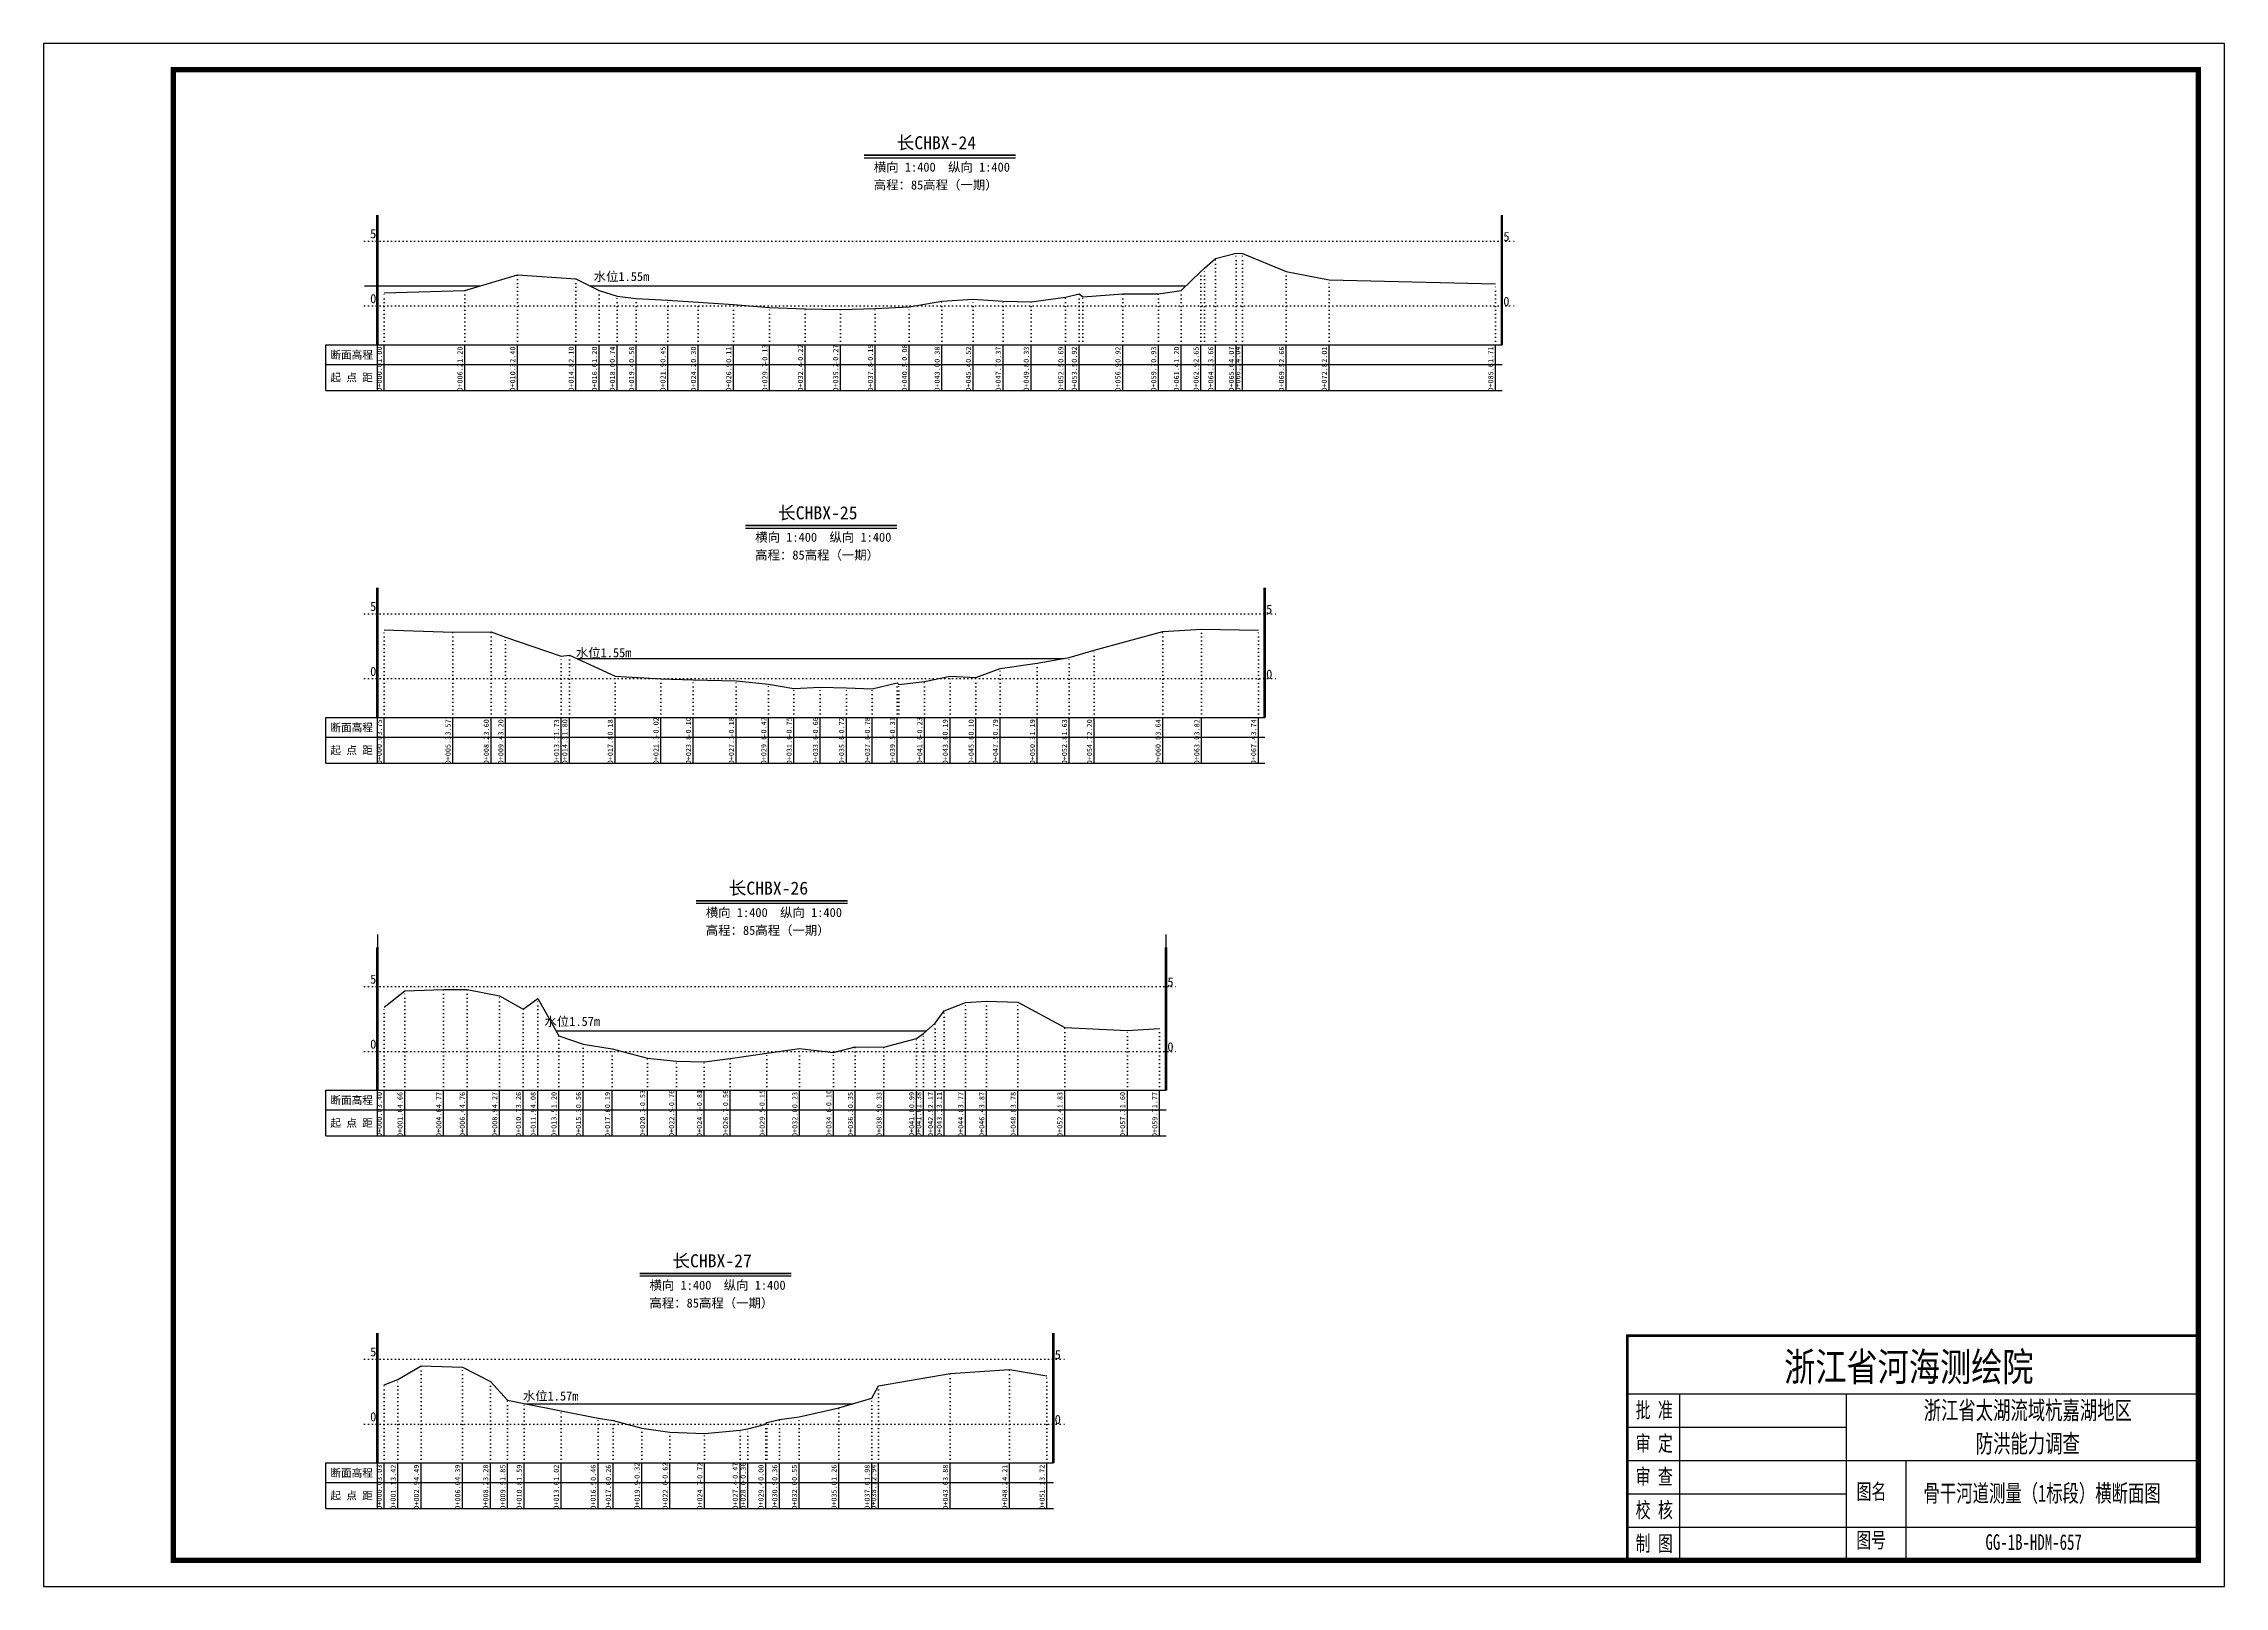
# Model space of a CAD drawing. Header units: millimetres. Extents: x 519117 to 522689, y 3371934 to 3372232.
# Drawn here: x 521818.6 to 522238.6, y 3371934.7 to 3372231.7 of the extents above; entities that cross this region are included whole.
import ezdxf
from ezdxf.enums import TextEntityAlignment as Align

# ---------------------------------------------------------------- set-up
doc = ezdxf.new("R2010")
doc.units = ezdxf.units.MM
doc.header["$LTSCALE"] = 0.4
doc.header["$MEASUREMENT"] = 0
doc.linetypes.add('X4', pattern=[1.6, 0, -1.6])
for name, color, linetype in [('DMX', 1, 'Continuous'), ('TEXT', 7, 'Continuous'), ('zdm1', 5, 'Continuous'), ('ZDMT5', 3, 'Continuous'), ('图框', 7, 'Continuous'), ('断面名称', 5, 'Continuous'), ('比例尺', 3, 'Continuous'), ('水位', 7, 'Continuous')]:
    doc.layers.add(name, color=color, linetype=linetype)
doc.styles.add('HDM', font='仿宋_GB2312.ttf')
doc.styles.add('tk2', font='SimSun.ttf', dxfattribs={"width": 0.8})

msp = doc.modelspace()

# ---------------------------------------------------------------- linework, layer by layer
at = {"lineweight": 100, "const_width": 0.5}
msp.add_lwpolyline([(522233.61, 3371982.99), (522123.61, 3371982.99), (522123.61, 3371939.71), (522233.61, 3371939.71), (522233.61, 3371982.99)], dxfattribs=at)
at = {"layer": 'DMX', "linetype": 'Continuous', "flags": 128}
for points in [[(521884.19, 3372183.71), (521899.71, 3372184.21), (521909.86, 3372187.21), (521921.14, 3372186.46), (521925.61, 3372184.21), (521929.06, 3372183.06), (521932.76, 3372182.66), (521938.81, 3372182.33), (521944.69, 3372181.96), (521951.46, 3372181.48), (521958.44, 3372180.88), (521965.29, 3372180.66), (521972.06, 3372180.53), (521978.76, 3372180.73), (521985.34, 3372181.01), (521991.61, 3372182.16), (521997.64, 3372182.51), (522003.39, 3372182.13), (522008.79, 3372182.03), (522015.44, 3372182.93), (522018.04, 3372183.51), (522018.74, 3372182.98), (522026.44, 3372183.51), (522033.31, 3372183.53), (522037.71, 3372184.21), (522041.49, 3372187.83), (522042.19, 3372188.51), (522044.31, 3372190.36), (522048.29, 3372191.38), (522049.51, 3372191.31), (522057.94, 3372187.86), (522066.19, 3372186.23), (522098.24, 3372185.48)], [(521884.19, 3372118.83), (521897.41, 3372118.38), (521904.79, 3372118.46), (521907.59, 3372117.46), (521918.31, 3372113.78), (521919.91, 3372113.96), (521928.66, 3372109.91), (521937.46, 3372109.41), (521943.71, 3372109.21), (521951.99, 3372109.01), (521958.24, 3372108.41), (521963.11, 3372107.58), (521968.19, 3372107.81), (521973.21, 3372107.66), (521978.19, 3372107.51), (521983.01, 3372108.68), (521983.34, 3372108.36), (521988.26, 3372108.88), (521993.19, 3372109.93), (521998.16, 3372109.71), (522002.84, 3372111.43), (522009.96, 3372112.43), (522016.14, 3372113.53), (522020.96, 3372114.96), (522034.16, 3372118.56), (522041.64, 3372119.01), (522052.56, 3372118.81)], [(521884.19, 3372046.21), (521888.16, 3372049.36), (521895.64, 3372049.63), (521900.16, 3372049.61), (521906.41, 3372048.38), (521910.99, 3372045.86), (521913.81, 3372047.91), (521917.81, 3372040.71), (521922.54, 3372039.11), (521928.14, 3372038.18), (521934.89, 3372036.38), (521940.49, 3372035.81), (521945.84, 3372035.68), (521950.86, 3372036.31), (521957.91, 3372037.33), (521964.21, 3372038.28), (521970.76, 3372037.46), (521974.91, 3372038.58), (521980.44, 3372038.53), (521986.71, 3372040.18), (521988.06, 3372041.16), (521990.34, 3372043.13), (521992.04, 3372045.48), (521996.16, 3372047.13), (522000.21, 3372047.38), (522006.26, 3372047.16), (522015.26, 3372042.28), (522027.34, 3372041.71), (522033.54, 3372042.13)], [(521884.19, 3371973.53), (521886.86, 3371974.51), (521891.34, 3371977.18), (521899.26, 3371976.93), (521904.66, 3371974.16), (521907.96, 3371970.58), (521911.14, 3371969.93), (521918.26, 3371968.51), (521925.39, 3371967.11), (521928.29, 3371966.61), (521933.81, 3371965.16), (521939.24, 3371964.41), (521945.91, 3371964.16), (521952.74, 3371964.78), (521954.26, 3371965.06), (521957.69, 3371965.96), (521957.91, 3371966.28), (521960.34, 3371966.86), (521964.14, 3371967.33), (521971.76, 3371969.11), (521978.14, 3371970.91), (521979.39, 3371973.31), (521993.21, 3371975.66), (522004.64, 3371976.48), (522011.84, 3371975.26)]]:
    msp.add_lwpolyline(points, dxfattribs=at)
at = {"layer": 'TEXT', "color": 0}
for p, q in [((522123.61, 3371971.79, 0), (522233.61, 3371971.79, 0)), ((522133.69, 3371971.79, 0), (522133.69, 3371946.13, 0)), ((522165.78, 3371971.79, 0), (522165.78, 3371946.13, 0)), ((522123.61, 3371965.38, 0), (522165.78, 3371965.38, 0)), ((522123.61, 3371958.96, 0), (522165.78, 3371958.96, 0)), ((522165.78, 3371958.96, 0), (522233.61, 3371958.96, 0)), ((522177.26, 3371958.96, 0), (522177.26, 3371939.71, 0)), ((522123.61, 3371952.54, 0), (522165.78, 3371952.54, 0)), ((522123.61, 3371946.13, 0), (522233.61, 3371946.13, 0)), ((522133.69, 3371946.13, 0), (522133.69, 3371939.71, 0)), ((522165.78, 3371946.13, 0), (522165.78, 3371939.71, 0))]:
    msp.add_line(p, q, dxfattribs=at)
at = {"layer": 'zdm1', "linetype": 'Continuous'}
for p, q in [((521882.81, 3372173.71), (521882.81, 3372198.71)), ((521883.06, 3372173.71), (521883.06, 3372198.71)), ((522099.36, 3372173.71), (522099.36, 3372198.71)), ((522099.61, 3372173.71), (522099.61, 3372198.71)), ((521872.94, 3372164.96), (521872.94, 3372173.71)), ((521872.94, 3372173.71), (521884.19, 3372173.71)), ((521882.94, 3372164.96), (521882.94, 3372173.71)), ((521884.19, 3372173.71), (522099.49, 3372173.71)), ((521872.94, 3372169.96), (522099.49, 3372169.96)), ((521872.94, 3372164.96), (522099.49, 3372164.96)), ((521882.81, 3372101.96), (521882.81, 3372126.96)), ((521883.06, 3372101.96), (521883.06, 3372126.96)), ((522053.69, 3372101.96), (522053.69, 3372126.96)), ((522053.94, 3372101.96), (522053.94, 3372126.96)), ((521872.94, 3372093.21), (521872.94, 3372101.96)), ((521872.94, 3372101.96), (521884.19, 3372101.96)), ((521882.94, 3372093.21), (521882.94, 3372101.96)), ((521884.19, 3372101.96), (522053.81, 3372101.96)), ((521872.94, 3372098.21), (522053.81, 3372098.21)), ((521872.94, 3372093.21), (522053.81, 3372093.21)), ((521882.81, 3372030.21), (521882.81, 3372057.71)), ((521883.06, 3372030.21), (521883.06, 3372057.71)), ((522034.66, 3372030.21), (522034.66, 3372057.71)), ((522034.91, 3372030.21), (522034.91, 3372057.71)), ((521872.94, 3372021.46), (521872.94, 3372030.21)), ((521872.94, 3372030.21), (521884.19, 3372030.21)), ((521882.94, 3372021.46), (521882.94, 3372030.21)), ((521884.19, 3372030.21), (522034.79, 3372030.21)), ((521872.94, 3372026.46), (522034.79, 3372026.46)), ((521872.94, 3372021.46), (522034.79, 3372021.46)), ((521882.81, 3371958.46), (521882.81, 3371983.46)), ((521883.06, 3371958.46), (521883.06, 3371983.46)), ((522012.96, 3371958.46), (522012.96, 3371983.46)), ((522013.21, 3371958.46), (522013.21, 3371983.46)), ((521872.94, 3371949.71), (521872.94, 3371958.46)), ((521872.94, 3371958.46), (521884.19, 3371958.46)), ((521882.94, 3371949.71), (521882.94, 3371958.46)), ((521884.19, 3371958.46), (522013.09, 3371958.46)), ((521872.94, 3371954.71), (522013.09, 3371954.71)), ((521872.94, 3371949.71), (522013.09, 3371949.71))]:
    msp.add_line(p, q, dxfattribs=at)
at = {"layer": 'zdm1', "linetype": 'X4'}
for p, q in [((521880.44, 3372193.71), (522101.99, 3372193.71)), ((521880.44, 3372181.21), (522101.99, 3372181.21)), ((521880.44, 3372121.96), (522056.31, 3372121.96)), ((521880.44, 3372109.46), (522056.31, 3372109.46)), ((521880.44, 3372050.21), (522037.29, 3372050.21)), ((521880.44, 3372037.71), (522037.29, 3372037.71)), ((521880.44, 3371978.46), (522015.59, 3371978.46)), ((521880.44, 3371965.96), (522015.59, 3371965.96))]:
    msp.add_line(p, q, dxfattribs=at)
at = {"layer": 'zdm1', "linetype": 'Continuous', "flags": 128}
for points in [[(521882.94, 3372196.21, 0.25, 0.25, 0), (521882.94, 3372198.71, 0.25, 0.25, 0)], [(522099.49, 3372196.21, 0.25, 0.25, 0), (522099.49, 3372198.71, 0.25, 0.25, 0)], [(521882.94, 3372191.21, 0.25, 0.25, 0), (521882.94, 3372193.71, 0.25, 0.25, 0)], [(522099.49, 3372191.21, 0.25, 0.25, 0), (522099.49, 3372193.71, 0.25, 0.25, 0)], [(521882.94, 3372186.21, 0.25, 0.25, 0), (521882.94, 3372188.71, 0.25, 0.25, 0)], [(522099.49, 3372186.21, 0.25, 0.25, 0), (522099.49, 3372188.71, 0.25, 0.25, 0)], [(521882.94, 3372181.21, 0.25, 0.25, 0), (521882.94, 3372183.71, 0.25, 0.25, 0)], [(522099.49, 3372181.21, 0.25, 0.25, 0), (522099.49, 3372183.71, 0.25, 0.25, 0)], [(521882.94, 3372176.21, 0.25, 0.25, 0), (521882.94, 3372178.71, 0.25, 0.25, 0)], [(522099.49, 3372176.21, 0.25, 0.25, 0), (522099.49, 3372178.71, 0.25, 0.25, 0)], [(521882.94, 3372124.46, 0.25, 0.25, 0), (521882.94, 3372126.96, 0.25, 0.25, 0)], [(522053.81, 3372124.46, 0.25, 0.25, 0), (522053.81, 3372126.96, 0.25, 0.25, 0)], [(521882.94, 3372119.46, 0.25, 0.25, 0), (521882.94, 3372121.96, 0.25, 0.25, 0)], [(522053.81, 3372119.46, 0.25, 0.25, 0), (522053.81, 3372121.96, 0.25, 0.25, 0)], [(521882.94, 3372114.46, 0.25, 0.25, 0), (521882.94, 3372116.96, 0.25, 0.25, 0)], [(522053.81, 3372114.46, 0.25, 0.25, 0), (522053.81, 3372116.96, 0.25, 0.25, 0)], [(521882.94, 3372109.46, 0.25, 0.25, 0), (521882.94, 3372111.96, 0.25, 0.25, 0)], [(522053.81, 3372109.46, 0.25, 0.25, 0), (522053.81, 3372111.96, 0.25, 0.25, 0)], [(521882.94, 3372104.46, 0.25, 0.25, 0), (521882.94, 3372106.96, 0.25, 0.25, 0)], [(522053.81, 3372104.46, 0.25, 0.25, 0), (522053.81, 3372106.96, 0.25, 0.25, 0)], [(521882.94, 3372057.71, 0.25, 0.25, 0), (521882.94, 3372060.21, 0.25, 0.25, 0)], [(522034.79, 3372057.71, 0.25, 0.25, 0), (522034.79, 3372060.21, 0.25, 0.25, 0)], [(521882.94, 3372052.71, 0.25, 0.25, 0), (521882.94, 3372055.21, 0.25, 0.25, 0)], [(522034.79, 3372052.71, 0.25, 0.25, 0), (522034.79, 3372055.21, 0.25, 0.25, 0)], [(521882.94, 3372047.71, 0.25, 0.25, 0), (521882.94, 3372050.21, 0.25, 0.25, 0)], [(522034.79, 3372047.71, 0.25, 0.25, 0), (522034.79, 3372050.21, 0.25, 0.25, 0)], [(521882.94, 3372042.71, 0.25, 0.25, 0), (521882.94, 3372045.21, 0.25, 0.25, 0)], [(522034.79, 3372042.71, 0.25, 0.25, 0), (522034.79, 3372045.21, 0.25, 0.25, 0)], [(521882.94, 3372037.71, 0.25, 0.25, 0), (521882.94, 3372040.21, 0.25, 0.25, 0)], [(522034.79, 3372037.71, 0.25, 0.25, 0), (522034.79, 3372040.21, 0.25, 0.25, 0)], [(521882.94, 3372032.71, 0.25, 0.25, 0), (521882.94, 3372035.21, 0.25, 0.25, 0)], [(522034.79, 3372032.71, 0.25, 0.25, 0), (522034.79, 3372035.21, 0.25, 0.25, 0)], [(521882.94, 3371980.96, 0.25, 0.25, 0), (521882.94, 3371983.46, 0.25, 0.25, 0)], [(522013.09, 3371980.96, 0.25, 0.25, 0), (522013.09, 3371983.46, 0.25, 0.25, 0)], [(521882.94, 3371975.96, 0.25, 0.25, 0), (521882.94, 3371978.46, 0.25, 0.25, 0)], [(522013.09, 3371975.96, 0.25, 0.25, 0), (522013.09, 3371978.46, 0.25, 0.25, 0)], [(521882.94, 3371970.96, 0.25, 0.25, 0), (521882.94, 3371973.46, 0.25, 0.25, 0)], [(522013.09, 3371970.96, 0.25, 0.25, 0), (522013.09, 3371973.46, 0.25, 0.25, 0)], [(521882.94, 3371965.96, 0.25, 0.25, 0), (521882.94, 3371968.46, 0.25, 0.25, 0)], [(522013.09, 3371965.96, 0.25, 0.25, 0), (522013.09, 3371968.46, 0.25, 0.25, 0)], [(521882.94, 3371960.96, 0.25, 0.25, 0), (521882.94, 3371963.46, 0.25, 0.25, 0)], [(522013.09, 3371960.96, 0.25, 0.25, 0), (522013.09, 3371963.46, 0.25, 0.25, 0)]]:
    msp.add_lwpolyline(points, format="xyseb", dxfattribs=at)
at = {"layer": 'ZDMT5', "linetype": 'X4'}
for p, q in [((522042.19, 3372173.71), (522042.19, 3372188.51)), ((522044.31, 3372173.71), (522044.31, 3372190.36)), ((522048.29, 3372173.71), (522048.29, 3372191.38)), ((522049.51, 3372173.71), (522049.51, 3372191.31)), ((521899.71, 3372173.71), (521899.71, 3372184.21)), ((521909.86, 3372173.71), (521909.86, 3372187.21)), ((521921.14, 3372173.71), (521921.14, 3372186.46)), ((521925.61, 3372173.71), (521925.61, 3372184.21)), ((522037.71, 3372173.71), (522037.71, 3372184.21)), ((522041.49, 3372173.71), (522041.49, 3372187.83)), ((522057.94, 3372173.71), (522057.94, 3372187.86)), ((522066.19, 3372173.71), (522066.19, 3372186.23)), ((522098.24, 3372173.71), (522098.24, 3372185.48)), ((521884.19, 3372173.71), (521884.19, 3372183.71)), ((521929.06, 3372173.71), (521929.06, 3372183.06)), ((521932.76, 3372173.71), (521932.76, 3372182.66)), ((521938.81, 3372173.71), (521938.81, 3372182.33)), ((521944.69, 3372173.71), (521944.69, 3372181.96)), ((521951.46, 3372173.71), (521951.46, 3372181.48)), ((521958.44, 3372173.71), (521958.44, 3372180.88)), ((521965.29, 3372173.71), (521965.29, 3372180.66)), ((521972.06, 3372173.71), (521972.06, 3372180.53)), ((521978.76, 3372173.71), (521978.76, 3372180.73)), ((521985.34, 3372173.71), (521985.34, 3372181.01)), ((521991.61, 3372173.71), (521991.61, 3372182.16)), ((521997.64, 3372173.71), (521997.64, 3372182.51)), ((522003.39, 3372173.71), (522003.39, 3372182.13)), ((522008.79, 3372173.71), (522008.79, 3372182.03)), ((522015.44, 3372173.71), (522015.44, 3372182.93)), ((522018.04, 3372173.71), (522018.04, 3372183.51)), ((522018.74, 3372173.71), (522018.74, 3372182.98)), ((522026.44, 3372173.71), (522026.44, 3372183.51)), ((522033.31, 3372173.71), (522033.31, 3372183.53)), ((521884.19, 3372101.96), (521884.19, 3372118.83)), ((521897.41, 3372101.96), (521897.41, 3372118.38)), ((521904.79, 3372101.96), (521904.79, 3372118.46)), ((521907.59, 3372101.96), (521907.59, 3372117.46)), ((522034.16, 3372101.96), (522034.16, 3372118.56)), ((522041.64, 3372101.96), (522041.64, 3372119.01)), ((522052.56, 3372101.96), (522052.56, 3372118.81)), ((521918.31, 3372101.96), (521918.31, 3372113.78)), ((521919.91, 3372101.96), (521919.91, 3372113.96)), ((522016.14, 3372101.96), (522016.14, 3372113.53)), ((522020.96, 3372101.96), (522020.96, 3372114.96)), ((521928.66, 3372101.96), (521928.66, 3372109.91)), ((521937.46, 3372101.96), (521937.46, 3372109.41)), ((521943.71, 3372101.96), (521943.71, 3372109.21)), ((521951.99, 3372101.96), (521951.99, 3372109.01)), ((521983.01, 3372101.96), (521983.01, 3372108.68)), ((521988.26, 3372101.96), (521988.26, 3372108.88)), ((521993.19, 3372101.96), (521993.19, 3372109.93)), ((521998.16, 3372101.96), (521998.16, 3372109.71)), ((522002.84, 3372101.96), (522002.84, 3372111.43)), ((522009.96, 3372101.96), (522009.96, 3372112.43)), ((521958.24, 3372101.96), (521958.24, 3372108.41)), ((521963.11, 3372101.96), (521963.11, 3372107.58)), ((521968.19, 3372101.96), (521968.19, 3372107.81)), ((521973.21, 3372101.96), (521973.21, 3372107.66)), ((521978.19, 3372101.96), (521978.19, 3372107.51)), ((521983.34, 3372101.96), (521983.34, 3372108.36)), ((521884.19, 3372030.21), (521884.19, 3372046.21)), ((521888.16, 3372030.21), (521888.16, 3372049.36)), ((521895.64, 3372030.21), (521895.64, 3372049.63)), ((521900.16, 3372030.21), (521900.16, 3372049.61)), ((521906.41, 3372030.21), (521906.41, 3372048.38)), ((521910.99, 3372030.21), (521910.99, 3372045.86)), ((521913.81, 3372030.21), (521913.81, 3372047.91)), ((521996.16, 3372030.21), (521996.16, 3372047.13)), ((522000.21, 3372030.21), (522000.21, 3372047.38)), ((522006.26, 3372030.21), (522006.26, 3372047.16)), ((521990.34, 3372030.21), (521990.34, 3372043.13)), ((521992.04, 3372030.21), (521992.04, 3372045.48)), ((522015.26, 3372030.21), (522015.26, 3372042.28)), ((522027.34, 3372030.21), (522027.34, 3372041.71)), ((522033.54, 3372030.21), (522033.54, 3372042.13)), ((521917.81, 3372030.21), (521917.81, 3372040.71)), ((521922.54, 3372030.21), (521922.54, 3372039.11)), ((521928.14, 3372030.21), (521928.14, 3372038.18)), ((521957.91, 3372030.21), (521957.91, 3372037.33)), ((521964.21, 3372030.21), (521964.21, 3372038.28)), ((521970.76, 3372030.21), (521970.76, 3372037.46)), ((521974.91, 3372030.21), (521974.91, 3372038.58)), ((521980.44, 3372030.21), (521980.44, 3372038.53)), ((521986.71, 3372030.21), (521986.71, 3372040.18)), ((521988.06, 3372030.21), (521988.06, 3372041.16)), ((521934.89, 3372030.21), (521934.89, 3372036.38)), ((521940.49, 3372030.21), (521940.49, 3372035.81)), ((521945.84, 3372030.21), (521945.84, 3372035.68)), ((521950.86, 3372030.21), (521950.86, 3372036.31)), ((521886.86, 3371958.46), (521886.86, 3371974.51)), ((521891.34, 3371958.46), (521891.34, 3371977.18)), ((521899.26, 3371958.46), (521899.26, 3371976.93)), ((521993.21, 3371958.46), (521993.21, 3371975.66)), ((522004.64, 3371958.46), (522004.64, 3371976.48)), ((522011.84, 3371958.46), (522011.84, 3371975.26)), ((521884.19, 3371958.46), (521884.19, 3371973.53)), ((521904.66, 3371958.46), (521904.66, 3371974.16)), ((521907.96, 3371958.46), (521907.96, 3371970.58)), ((521978.14, 3371958.46), (521978.14, 3371970.91)), ((521979.39, 3371958.46), (521979.39, 3371973.31)), ((521911.14, 3371958.46), (521911.14, 3371969.93)), ((521918.26, 3371958.46), (521918.26, 3371968.51)), ((521925.39, 3371958.46), (521925.39, 3371967.11)), ((521928.29, 3371958.46), (521928.29, 3371966.61)), ((521957.69, 3371958.46), (521957.69, 3371965.96)), ((521957.91, 3371958.46), (521957.91, 3371966.28)), ((521960.34, 3371958.46), (521960.34, 3371966.86)), ((521964.14, 3371958.46), (521964.14, 3371967.33)), ((521971.76, 3371958.46), (521971.76, 3371969.11)), ((521933.81, 3371958.46), (521933.81, 3371965.16)), ((521939.24, 3371958.46), (521939.24, 3371964.41)), ((521945.91, 3371958.46), (521945.91, 3371964.16)), ((521952.74, 3371958.46), (521952.74, 3371964.78)), ((521954.26, 3371958.46), (521954.26, 3371965.06))]:
    msp.add_line(p, q, dxfattribs=at)
at = {"layer": 'ZDMT5', "linetype": 'Continuous'}
for p, q in [((521884.19, 3372164.96), (521884.19, 3372173.71)), ((521899.71, 3372164.96), (521899.71, 3372173.71)), ((521909.86, 3372164.96), (521909.86, 3372173.71)), ((521921.14, 3372164.96), (521921.14, 3372173.71)), ((521925.61, 3372164.96), (521925.61, 3372173.71)), ((521929.06, 3372164.96), (521929.06, 3372173.71)), ((521932.76, 3372164.96), (521932.76, 3372173.71)), ((521938.81, 3372164.96), (521938.81, 3372173.71)), ((521944.69, 3372164.96), (521944.69, 3372173.71)), ((521951.46, 3372164.96), (521951.46, 3372173.71)), ((521958.44, 3372164.96), (521958.44, 3372173.71)), ((521965.29, 3372164.96), (521965.29, 3372173.71)), ((521972.06, 3372164.96), (521972.06, 3372173.71)), ((521978.76, 3372164.96), (521978.76, 3372173.71)), ((521985.34, 3372164.96), (521985.34, 3372173.71)), ((521991.61, 3372164.96), (521991.61, 3372173.71)), ((521997.64, 3372164.96), (521997.64, 3372173.71)), ((522003.39, 3372164.96), (522003.39, 3372173.71)), ((522008.79, 3372164.96), (522008.79, 3372173.71)), ((522015.44, 3372164.96), (522015.44, 3372173.71)), ((522018.04, 3372164.96), (522018.04, 3372173.71)), ((522026.44, 3372164.96), (522026.44, 3372173.71)), ((522033.31, 3372164.96), (522033.31, 3372173.71)), ((522037.71, 3372164.96), (522037.71, 3372173.71)), ((522041.49, 3372164.96), (522041.49, 3372173.71)), ((522044.31, 3372164.96), (522044.31, 3372173.71)), ((522048.29, 3372164.96), (522048.29, 3372173.71)), ((522049.51, 3372164.96), (522049.51, 3372173.71)), ((522057.94, 3372164.96), (522057.94, 3372173.71)), ((522066.19, 3372164.96), (522066.19, 3372173.71)), ((522098.24, 3372164.96), (522098.24, 3372173.71)), ((521884.19, 3372093.21), (521884.19, 3372101.96)), ((521897.41, 3372093.21), (521897.41, 3372101.96)), ((521904.79, 3372093.21), (521904.79, 3372101.96)), ((521907.59, 3372093.21), (521907.59, 3372101.96)), ((521918.31, 3372093.21), (521918.31, 3372101.96)), ((521919.91, 3372093.21), (521919.91, 3372101.96)), ((521928.66, 3372093.21), (521928.66, 3372101.96)), ((521937.46, 3372093.21), (521937.46, 3372101.96)), ((521943.71, 3372093.21), (521943.71, 3372101.96)), ((521951.99, 3372093.21), (521951.99, 3372101.96)), ((521958.24, 3372093.21), (521958.24, 3372101.96)), ((521963.11, 3372093.21), (521963.11, 3372101.96)), ((521968.19, 3372093.21), (521968.19, 3372101.96)), ((521973.21, 3372093.21), (521973.21, 3372101.96)), ((521978.19, 3372093.21), (521978.19, 3372101.96)), ((521983.01, 3372093.21), (521983.01, 3372101.96)), ((521988.26, 3372093.21), (521988.26, 3372101.96)), ((521993.19, 3372093.21), (521993.19, 3372101.96)), ((521998.16, 3372093.21), (521998.16, 3372101.96)), ((522002.84, 3372093.21), (522002.84, 3372101.96)), ((522009.96, 3372093.21), (522009.96, 3372101.96)), ((522016.14, 3372093.21), (522016.14, 3372101.96)), ((522020.96, 3372093.21), (522020.96, 3372101.96)), ((522034.16, 3372093.21), (522034.16, 3372101.96)), ((522041.64, 3372093.21), (522041.64, 3372101.96)), ((522052.56, 3372093.21), (522052.56, 3372101.96)), ((521884.19, 3372021.46), (521884.19, 3372030.21)), ((521888.16, 3372021.46), (521888.16, 3372030.21)), ((521895.64, 3372021.46), (521895.64, 3372030.21)), ((521900.16, 3372021.46), (521900.16, 3372030.21)), ((521906.41, 3372021.46), (521906.41, 3372030.21)), ((521910.99, 3372021.46), (521910.99, 3372030.21)), ((521913.81, 3372021.46), (521913.81, 3372030.21)), ((521917.81, 3372021.46), (521917.81, 3372030.21)), ((521922.54, 3372021.46), (521922.54, 3372030.21)), ((521928.14, 3372021.46), (521928.14, 3372030.21)), ((521934.89, 3372021.46), (521934.89, 3372030.21)), ((521940.49, 3372021.46), (521940.49, 3372030.21)), ((521945.84, 3372021.46), (521945.84, 3372030.21)), ((521950.86, 3372021.46), (521950.86, 3372030.21)), ((521957.91, 3372021.46), (521957.91, 3372030.21)), ((521964.21, 3372021.46), (521964.21, 3372030.21)), ((521970.76, 3372021.46), (521970.76, 3372030.21)), ((521974.91, 3372021.46), (521974.91, 3372030.21)), ((521980.44, 3372021.46), (521980.44, 3372030.21)), ((521986.71, 3372021.46), (521986.71, 3372030.21)), ((521988.06, 3372021.46), (521988.06, 3372030.21)), ((521990.34, 3372021.46), (521990.34, 3372030.21)), ((521992.04, 3372021.46), (521992.04, 3372030.21)), ((521996.16, 3372021.46), (521996.16, 3372030.21)), ((522000.21, 3372021.46), (522000.21, 3372030.21)), ((522006.26, 3372021.46), (522006.26, 3372030.21)), ((522015.26, 3372021.46), (522015.26, 3372030.21)), ((522027.34, 3372021.46), (522027.34, 3372030.21)), ((522033.54, 3372021.46), (522033.54, 3372030.21)), ((521884.19, 3371949.71), (521884.19, 3371958.46)), ((521886.86, 3371949.71), (521886.86, 3371958.46)), ((521891.34, 3371949.71), (521891.34, 3371958.46)), ((521899.26, 3371949.71), (521899.26, 3371958.46)), ((521904.66, 3371949.71), (521904.66, 3371958.46)), ((521907.96, 3371949.71), (521907.96, 3371958.46)), ((521911.14, 3371949.71), (521911.14, 3371958.46)), ((521918.26, 3371949.71), (521918.26, 3371958.46)), ((521925.39, 3371949.71), (521925.39, 3371958.46)), ((521928.29, 3371949.71), (521928.29, 3371958.46)), ((521933.81, 3371949.71), (521933.81, 3371958.46)), ((521939.24, 3371949.71), (521939.24, 3371958.46)), ((521945.91, 3371949.71), (521945.91, 3371958.46)), ((521952.74, 3371949.71), (521952.74, 3371958.46)), ((521954.26, 3371949.71), (521954.26, 3371958.46)), ((521957.69, 3371949.71), (521957.69, 3371958.46)), ((521960.34, 3371949.71), (521960.34, 3371958.46)), ((521964.14, 3371949.71), (521964.14, 3371958.46)), ((521971.76, 3371949.71), (521971.76, 3371958.46)), ((521978.14, 3371949.71), (521978.14, 3371958.46)), ((521979.39, 3371949.71), (521979.39, 3371958.46)), ((521993.21, 3371949.71), (521993.21, 3371958.46)), ((522004.64, 3371949.71), (522004.64, 3371958.46)), ((522011.84, 3371949.71), (522011.84, 3371958.46))]:
    msp.add_line(p, q, dxfattribs=at)
at = {"layer": '图框', "flags": 128}
msp.add_lwpolyline([(521818.61, 3371934.71), (522238.61, 3371934.71), (522238.61, 3372231.71), (521818.61, 3372231.71)], close=True, dxfattribs=at)
at = {"layer": '图框', "const_width": 1, "flags": 128}
msp.add_lwpolyline([(521843.61, 3371939.71), (522233.61, 3371939.71), (522233.61, 3372226.71), (521843.61, 3372226.71)], close=True, dxfattribs=at)
at = {"layer": '比例尺', "color": 3, "linetype": 'Continuous', "lineweight": 40}
for p, q in [((521976.65, 3372210.21), (522005.77, 3372210.21)), ((521953.81, 3372138.96), (521982.94, 3372138.96)), ((521944.3, 3372066.71), (521973.42, 3372066.71)), ((521933.45, 3371994.96), (521962.57, 3371994.96))]:
    msp.add_line(p, q, dxfattribs=at)
at = {"layer": '比例尺', "color": 3, "linetype": 'Continuous'}
for p, q in [((521976.65, 3372209.71), (522005.77, 3372209.71)), ((521953.81, 3372138.46), (521982.94, 3372138.46)), ((521944.3, 3372066.21), (521973.42, 3372066.21)), ((521933.45, 3371994.46), (521962.57, 3371994.46))]:
    msp.add_line(p, q, dxfattribs=at)
at = {"layer": '水位', "color": 6, "linetype": 'Continuous'}
for p, q in [((521880.44, 3372185.08), (521902.67, 3372185.08)), ((521923.87, 3372185.08), (522038.62, 3372185.08)), ((521921.26, 3372113.33), (522015.01, 3372113.33)), ((521917.3, 3372041.63), (521988.61, 3372041.63)), ((521911.39, 3371969.88), (521974.51, 3371969.88))]:
    msp.add_line(p, q, dxfattribs=at)

# ---------------------------------------------------------------- texts
at = {"layer": 'TEXT', "color": 7, "ltscale": 8, "style": 'tk2'}
for tag, p, s, height, width in [('浙江省河海测绘院', (522153.83, 3371974.22, 0), '（单位名称）', 5.5, 0.8), ('批 准', (522125.23, 3371967.16, 0), '批准', 3, 0.7), ('审 定', (522125.23, 3371960.74, 0), '审定', 3, 0.7), ('审 查', (522125.23, 3371954.33, 0), '审 查', 3, 0.7), ('图名', (522167.77, 3371951.45, 0), '审查', 3, 0.7), ('校 核', (522125.23, 3371947.91, 0), '校 核', 3, 0.7), ('制 图', (522125.23, 3371941.49, 0), '制 图', 3, 0.7), ('图号', (522167.72, 3371942.13, 0), '图号', 3, 0.7)]:
    msp.add_attdef(tag, p, s, height=height, dxfattribs=dict(at, width=width))
at = {"layer": 'TEXT', "color": 0, "style": 'tk2', "width": 0.7}
for tag, text, height, p in [('浙江省太湖流域杭嘉湖地区', '浙江省太湖流域杭嘉湖地区', 3.5, (522200.75, 3371968.61, -206.67)), ('防洪能力调查', '防洪能力调查', 3.5, (522200.75, 3371962.21, -206.67)), ('骨干河道测量（1标段）横断面图', '骨干河道测量（1标段）横断面图', 3.3, (522203.51, 3371952.64, -206.67)), ('GG-1B-HDM-657', 'GG-1B-HDM-001', 3, (522201.88, 3371943.24, -206.67))]:
    msp.add_attdef(tag, text=text, height=height, dxfattribs=at).set_placement(p, align=Align.MIDDLE_CENTER)
at = {"layer": 'zdm1', "linetype": 'Continuous', "style": 'HDM'}
for s, p in [('5', (521882.69, 3372193.71)), ('0', (521882.69, 3372181.21)), ('5', (521882.69, 3372121.96)), ('0', (521882.69, 3372109.46)), ('5', (521882.69, 3372050.21)), ('0', (521882.69, 3372037.71)), ('5', (521882.69, 3371978.46)), ('0', (521882.69, 3371965.96))]:
    msp.add_text(s, height=1.75, dxfattribs=at).set_placement(p, align=Align.BOTTOM_RIGHT)
for s, p in [('5', (522099.74, 3372193.71)), ('0', (522099.74, 3372181.21)), ('5', (522054.06, 3372121.96)), ('0', (522054.06, 3372109.46)), ('5', (522035.04, 3372050.21)), ('0', (522035.04, 3372037.71)), ('5', (522013.34, 3371978.46)), ('0', (522013.34, 3371965.96))]:
    msp.add_text(s, height=1.75, dxfattribs=at).set_placement(p)
for s, p in [('断面高程', (521877.94, 3372171.83)), ('起 点 距', (521877.94, 3372167.46)), ('断面高程', (521877.94, 3372100.08)), ('起 点 距', (521877.94, 3372095.71)), ('断面高程', (521877.94, 3372028.33)), ('起 点 距', (521877.94, 3372023.96)), ('断面高程', (521877.94, 3371956.58)), ('起 点 距', (521877.94, 3371952.21))]:
    msp.add_text(s, height=1.5, dxfattribs=at).set_placement(p, align=Align.MIDDLE)
at = {"layer": 'ZDMT5', "linetype": 'Continuous', "style": 'HDM'}
for s, p in [('1.00', (521884.06, 3372171.83)), ('1.20', (521899.59, 3372171.83)), ('2.40', (521909.74, 3372171.83)), ('2.10', (521921.01, 3372171.83)), ('1.20', (521925.49, 3372171.83)), ('0.74', (521928.94, 3372171.83)), ('0.58', (521932.64, 3372171.83)), ('0.45', (521938.69, 3372171.83)), ('0.30', (521944.56, 3372171.83)), ('0.11', (521951.34, 3372171.83)), ('-0.13', (521958.31, 3372171.83)), ('-0.22', (521965.16, 3372171.83)), ('-0.27', (521971.94, 3372171.83)), ('-0.19', (521978.64, 3372171.83)), ('-0.08', (521985.21, 3372171.83)), ('0.38', (521991.49, 3372171.83)), ('0.52', (521997.51, 3372171.83)), ('0.37', (522003.26, 3372171.83)), ('0.33', (522008.66, 3372171.83)), ('0.69', (522015.31, 3372171.83)), ('0.92', (522017.91, 3372171.83)), ('0.92', (522026.31, 3372171.83)), ('0.93', (522033.19, 3372171.83)), ('1.20', (522037.59, 3372171.83)), ('2.65', (522041.36, 3372171.83)), ('3.66', (522044.19, 3372171.83)), ('4.07', (522048.16, 3372171.83)), ('4.04', (522049.39, 3372171.83)), ('2.66', (522057.81, 3372171.83)), ('2.01', (522066.06, 3372171.83)), ('1.71', (522098.11, 3372171.83)), ('0+000.0', (521884.06, 3372167.46)), ('0+006.2', (521899.59, 3372167.46)), ('0+010.3', (521909.74, 3372167.46)), ('0+014.8', (521921.01, 3372167.46)), ('0+016.6', (521925.49, 3372167.46)), ('0+018.0', (521928.94, 3372167.46)), ('0+019.4', (521932.64, 3372167.46)), ('0+021.9', (521938.69, 3372167.46)), ('0+024.2', (521944.56, 3372167.46)), ('0+026.9', (521951.34, 3372167.46)), ('0+029.7', (521958.31, 3372167.46)), ('0+032.4', (521965.16, 3372167.46)), ('0+035.2', (521971.94, 3372167.46)), ('0+037.8', (521978.64, 3372167.46)), ('0+040.5', (521985.21, 3372167.46)), ('0+043.0', (521991.49, 3372167.46)), ('0+045.4', (521997.51, 3372167.46)), ('0+047.7', (522003.26, 3372167.46)), ('0+049.8', (522008.66, 3372167.46)), ('0+052.5', (522015.31, 3372167.46)), ('0+053.5', (522017.91, 3372167.46)), ('0+056.9', (522026.31, 3372167.46)), ('0+059.7', (522033.19, 3372167.46)), ('0+061.4', (522037.59, 3372167.46)), ('0+062.9', (522041.36, 3372167.46)), ('0+064.1', (522044.19, 3372167.46)), ('0+065.6', (522048.16, 3372167.46)), ('0+066.1', (522049.39, 3372167.46)), ('0+069.5', (522057.81, 3372167.46)), ('0+072.8', (522066.06, 3372167.46)), ('0+085.6', (522098.11, 3372167.46)), ('3.75', (521884.06, 3372100.08)), ('3.57', (521897.29, 3372100.08)), ('3.60', (521904.66, 3372100.08)), ('3.20', (521907.46, 3372100.08)), ('1.73', (521918.19, 3372100.08)), ('1.80', (521919.79, 3372100.08)), ('0.18', (521928.54, 3372100.08)), ('-0.02', (521937.34, 3372100.08)), ('-0.10', (521943.59, 3372100.08)), ('-0.18', (521951.86, 3372100.08)), ('-0.42', (521958.11, 3372100.08)), ('-0.75', (521962.99, 3372100.08)), ('-0.66', (521968.06, 3372100.08)), ('-0.72', (521973.09, 3372100.08)), ('-0.78', (521978.06, 3372100.08)), ('-0.31', (521982.89, 3372100.08)), ('-0.23', (521988.14, 3372100.08)), ('0.19', (521993.06, 3372100.08)), ('0.10', (521998.04, 3372100.08)), ('0.79', (522002.71, 3372100.08)), ('1.19', (522009.84, 3372100.08)), ('1.63', (522016.01, 3372100.08)), ('2.20', (522020.84, 3372100.08)), ('3.64', (522034.04, 3372100.08)), ('3.82', (522041.51, 3372100.08)), ('3.74', (522052.44, 3372100.08)), ('0+000.0', (521884.06, 3372095.71)), ('0+005.3', (521897.29, 3372095.71)), ('0+008.2', (521904.66, 3372095.71)), ('0+009.4', (521907.46, 3372095.71)), ('0+013.7', (521918.19, 3372095.71)), ('0+014.3', (521919.79, 3372095.71)), ('0+017.8', (521928.54, 3372095.71)), ('0+021.3', (521937.34, 3372095.71)), ('0+023.8', (521943.59, 3372095.71)), ('0+027.1', (521951.86, 3372095.71)), ('0+029.6', (521958.11, 3372095.71)), ('0+031.6', (521962.99, 3372095.71)), ('0+033.6', (521968.06, 3372095.71)), ('0+035.6', (521973.09, 3372095.71)), ('0+037.6', (521978.06, 3372095.71)), ('0+039.5', (521982.89, 3372095.71)), ('0+041.6', (521988.14, 3372095.71)), ('0+043.6', (521993.06, 3372095.71)), ('0+045.6', (521998.04, 3372095.71)), ('0+047.5', (522002.71, 3372095.71)), ('0+050.3', (522009.84, 3372095.71)), ('0+052.8', (522016.01, 3372095.71)), ('0+054.7', (522020.84, 3372095.71)), ('0+060.0', (522034.04, 3372095.71)), ('0+063.0', (522041.51, 3372095.71)), ('0+067.4', (522052.44, 3372095.71)), ('3.40', (521884.06, 3372028.33)), ('4.66', (521888.04, 3372028.33)), ('4.77', (521895.51, 3372028.33)), ('4.76', (521900.04, 3372028.33)), ('4.27', (521906.29, 3372028.33)), ('3.26', (521910.86, 3372028.33)), ('4.08', (521913.69, 3372028.33)), ('1.20', (521917.69, 3372028.33)), ('0.56', (521922.41, 3372028.33)), ('0.19', (521928.01, 3372028.33)), ('-0.53', (521934.76, 3372028.33)), ('-0.76', (521940.36, 3372028.33)), ('-0.81', (521945.71, 3372028.33)), ('-0.56', (521950.74, 3372028.33)), ('-0.15', (521957.79, 3372028.33)), ('0.23', (521964.09, 3372028.33)), ('-0.10', (521970.64, 3372028.33)), ('0.35', (521974.79, 3372028.33)), ('0.33', (521980.31, 3372028.33)), ('0.99', (521986.59, 3372028.33)), ('1.38', (521987.94, 3372028.33)), ('2.17', (521990.21, 3372028.33)), ('3.11', (521991.91, 3372028.33)), ('3.77', (521996.04, 3372028.33)), ('3.87', (522000.09, 3372028.33)), ('3.78', (522006.14, 3372028.33)), ('1.83', (522015.14, 3372028.33)), ('1.60', (522027.21, 3372028.33)), ('1.77', (522033.41, 3372028.33)), ('0+000.0', (521884.06, 3372023.96)), ('0+001.6', (521888.04, 3372023.96)), ('0+004.6', (521895.51, 3372023.96)), ('0+006.4', (521900.04, 3372023.96)), ('0+008.9', (521906.29, 3372023.96)), ('0+010.7', (521910.86, 3372023.96)), ('0+011.9', (521913.69, 3372023.96)), ('0+013.5', (521917.69, 3372023.96)), ('0+015.3', (521922.41, 3372023.96)), ('0+017.6', (521928.01, 3372023.96)), ('0+020.3', (521934.76, 3372023.96)), ('0+022.5', (521940.36, 3372023.96)), ('0+024.7', (521945.71, 3372023.96)), ('0+026.7', (521950.74, 3372023.96)), ('0+029.5', (521957.79, 3372023.96)), ('0+032.0', (521964.09, 3372023.96)), ('0+034.6', (521970.64, 3372023.96)), ('0+036.3', (521974.79, 3372023.96)), ('0+038.5', (521980.31, 3372023.96)), ('0+041.0', (521986.59, 3372023.96)), ('0+041.6', (521987.94, 3372023.96)), ('0+042.5', (521990.21, 3372023.96)), ('0+043.1', (521991.91, 3372023.96)), ('0+044.8', (521996.04, 3372023.96)), ('0+046.4', (522000.09, 3372023.96)), ('0+048.8', (522006.14, 3372023.96)), ('0+052.4', (522015.14, 3372023.96)), ('0+057.3', (522027.21, 3372023.96)), ('0+059.7', (522033.41, 3372023.96)), ('3.03', (521884.06, 3371956.58)), ('3.42', (521886.74, 3371956.58)), ('4.49', (521891.21, 3371956.58)), ('4.39', (521899.14, 3371956.58)), ('3.28', (521904.54, 3371956.58)), ('1.85', (521907.84, 3371956.58)), ('1.59', (521911.01, 3371956.58)), ('1.02', (521918.14, 3371956.58)), ('0.46', (521925.26, 3371956.58)), ('0.26', (521928.16, 3371956.58)), ('-0.32', (521933.69, 3371956.58)), ('-0.62', (521939.11, 3371956.58)), ('-0.72', (521945.79, 3371956.58)), ('-0.47', (521952.61, 3371956.58)), ('-0.36', (521954.14, 3371956.58)), ('0.00', (521957.56, 3371956.58)), ('0.36', (521960.21, 3371956.58)), ('0.55', (521964.01, 3371956.58)), ('1.26', (521971.64, 3371956.58)), ('1.98', (521978.01, 3371956.58)), ('2.94', (521979.26, 3371956.58)), ('3.88', (521993.09, 3371956.58)), ('4.21', (522004.51, 3371956.58)), ('3.72', (522011.71, 3371956.58)), ('0+000.0', (521884.06, 3371952.21)), ('0+001.1', (521886.74, 3371952.21)), ('0+002.9', (521891.21, 3371952.21)), ('0+006.0', (521899.14, 3371952.21)), ('0+008.2', (521904.54, 3371952.21)), ('0+009.5', (521907.84, 3371952.21)), ('0+010.8', (521911.01, 3371952.21)), ('0+013.6', (521918.14, 3371952.21)), ('0+016.5', (521925.26, 3371952.21)), ('0+017.6', (521928.16, 3371952.21)), ('0+019.9', (521933.69, 3371952.21)), ('0+022.0', (521939.11, 3371952.21)), ('0+024.7', (521945.79, 3371952.21)), ('0+027.4', (521952.61, 3371952.21)), ('0+028.0', (521954.14, 3371952.21)), ('0+029.4', (521957.56, 3371952.21)), ('0+030.5', (521960.21, 3371952.21)), ('0+032.0', (521964.01, 3371952.21)), ('0+035.0', (521971.64, 3371952.21)), ('0+037.6', (521978.01, 3371952.21)), ('0+038.1', (521979.26, 3371952.21)), ('0+043.6', (521993.09, 3371952.21)), ('0+048.2', (522004.51, 3371952.21)), ('0+051.1', (522011.71, 3371952.21))]:
    msp.add_text(s, height=1, rotation=90, dxfattribs=at).set_placement(p, align=Align.BOTTOM_CENTER)
at = {"layer": '断面名称', "color": 5, "linetype": 'Continuous', "style": 'HDM'}
for s, p in [('长CHBX-24', (521990.55, 3372212.68)), ('长CHBX-25', (521967.71, 3372141.43)), ('长CHBX-26', (521958.2, 3372069.18)), ('长CHBX-27', (521947.35, 3371997.43))]:
    msp.add_text(s, height=2.5, dxfattribs=at).set_placement(p, align=Align.MIDDLE)
at = {"layer": '比例尺', "color": 3, "linetype": 'Continuous', "style": 'HDM'}
for s, p in [('横向 1:400  纵向 1:400', (522004.72, 3372206.54)), ('高程：85高程（一期）', (522002.35, 3372203.11)), ('横向 1:400  纵向 1:400', (521981.88, 3372135.29)), ('高程：85高程（一期）', (521979.52, 3372131.86)), ('横向 1:400  纵向 1:400', (521972.37, 3372063.04)), ('高程：85高程（一期）', (521970, 3372059.61)), ('横向 1:400  纵向 1:400', (521961.52, 3371991.29)), ('高程：85高程（一期）', (521959.15, 3371987.86))]:
    msp.add_text(s, height=1.75, dxfattribs=at).set_placement(p, align=Align.BOTTOM_RIGHT)
at = {"layer": '水位', "color": 6, "linetype": 'Continuous', "style": 'HDM'}
for s, p in [('水位1.55m', (521929.9, 3372186.92)), ('水位1.55m', (521926.47, 3372114.49)), ('水位1.57m', (521920.42, 3372043.51)), ('水位1.57m', (521916.26, 3371971.4))]:
    msp.add_text(s, height=1.75, dxfattribs=at).set_placement(p, align=Align.MIDDLE)

doc.saveas('drawing.dxf')
